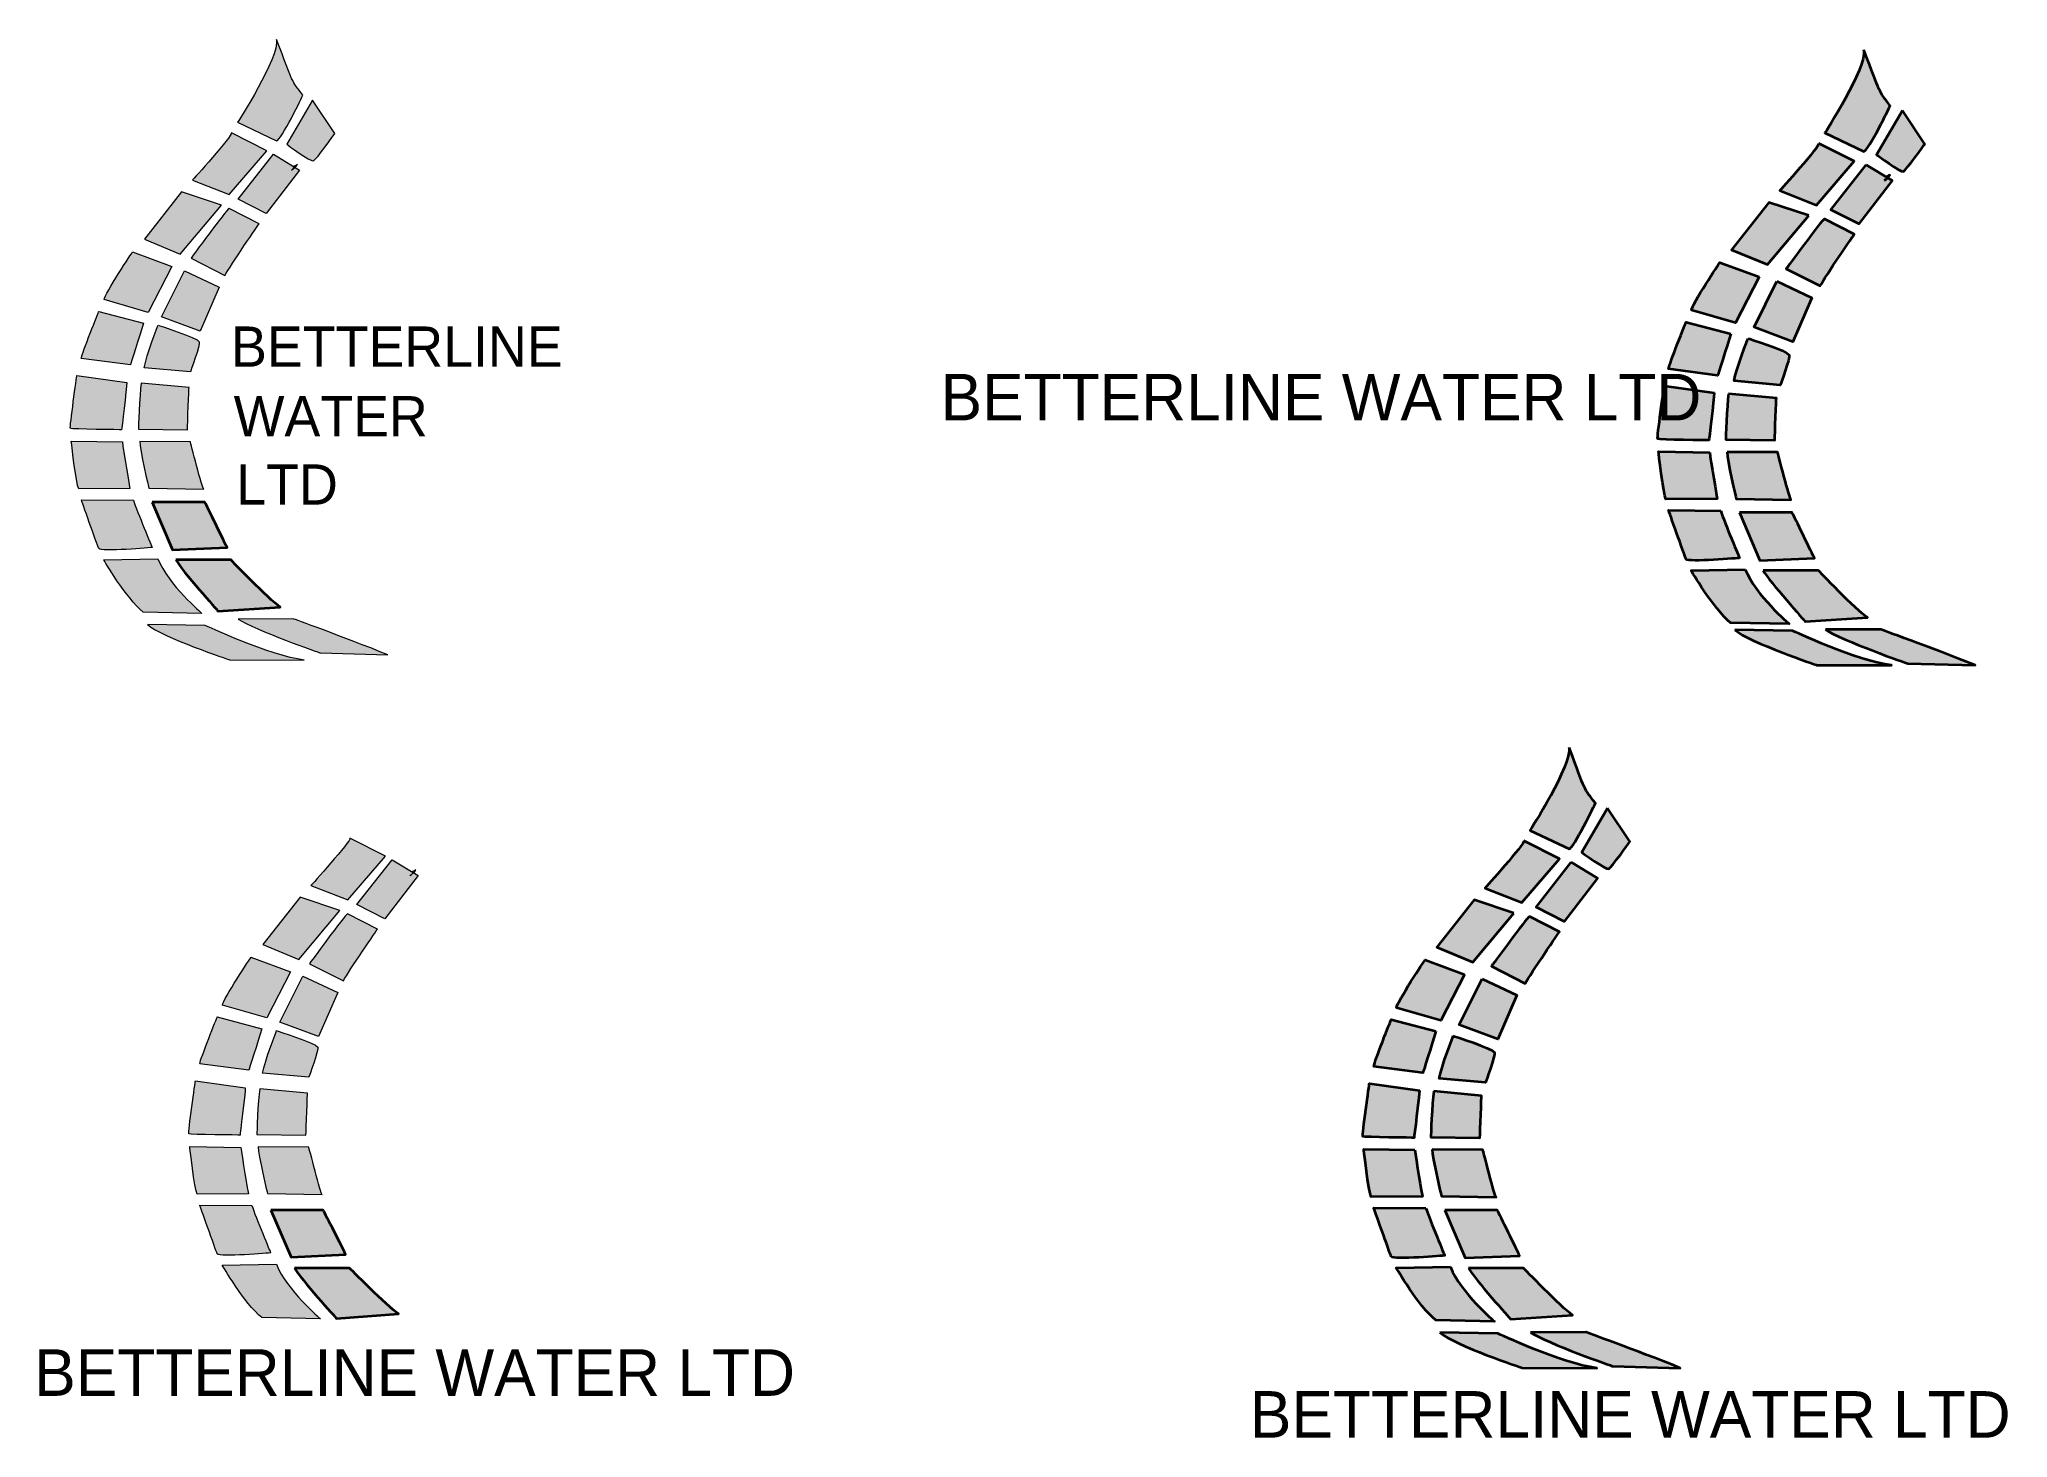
# Model space of a CAD drawing. Header units: inches. Extents: x 13 to 760, y -546 to -15.
import ezdxf

# ---------------------------------------------------------------- set-up
doc = ezdxf.new("R2010")
doc.units = ezdxf.units.IN
doc.header["$MEASUREMENT"] = 0
doc.layers.add('Layer 1', color=7, linetype='Continuous')
doc.layers.add('Layer 2', color=7, linetype='Continuous')

msp = doc.modelspace()

# ---------------------------------------------------------------- texts
at = {"layer": 'Layer 1', "color": 142, "true_color": 0x29abe2, "char_height": 15.2711, "attachment_point": 7}
for s, insert in [('\\fFranklin Gothic Book|b0|i0|c0|p34;\\W1;BETTERLINE', (85.46, -139.05)), ('\\fFranklin Gothic Book|b0|i0|c0|p34;\\W1;WATER', (86.46, -165.5)), ('\\fFranklin Gothic Book|b0|i0|c0|p34;\\W1;LTD', (87.46, -191.45))]:
    msp.add_mtext(s, dxfattribs=dict(at, insert=insert))
at = {"layer": 'Layer 1', "color": 5, "true_color": 0x0000ff, "char_height": 17.68, "attachment_point": 7}
for insert in [(355, -159.46), (472.5, -545.95)]:
    msp.add_mtext('\\fMyriad Pro|b0|i0|c0|p34;\\W1;BETTERLINE WATER LTD', dxfattribs=dict(at, insert=insert))
at = {"layer": 'Layer 2', "color": 5, "true_color": 0x0000ff, "insert": (10.69, -530.07), "char_height": 17.68, "attachment_point": 7}
msp.add_mtext('\\fMyriad Pro|b0|i0|c0|p34;\\W1;BETTERLINE WATER LTD', dxfattribs=at)

# ---------------------------------------------------------------- hatches: boundary and pattern name
at = {"layer": 'Layer 1', "true_color": 0x29abe2}
h = msp.add_hatch(color=142, dxfattribs=at)
h.dxf.hatch_style = 2
edge = h.paths.add_edge_path()
edge.add_spline(control_points=[(102.76, -14.69), (109.12, -31.64), (108.27, -30.18), (112.74, -35.9), (112.74, -35.9), (104.42, -53.28), (102.76, -53.28), (102.76, -53.28), (87.96, -46.21), (87.96, -46.21), (87.96, -46.21), (103.83, -21.51), (102.76, -14.69)], knot_values=[0, 0, 0, 0, 1, 1, 1, 2, 2, 2, 3, 3, 3, 4, 4, 4, 4], degree=3, periodic=1)
h = msp.add_hatch(color=142, dxfattribs=at)
h.dxf.hatch_style = 2
edge = h.paths.add_edge_path()
edge.add_spline(control_points=[(705.76, -18.69), (712.12, -35.64), (711.27, -34.18), (715.74, -39.9), (715.74, -39.9), (707.42, -57.28), (705.76, -57.28), (705.76, -57.28), (690.96, -50.21), (690.96, -50.21), (690.96, -50.21), (706.83, -25.51), (705.76, -18.69)], knot_values=[0, 0, 0, 0, 1, 1, 1, 2, 2, 2, 3, 3, 3, 4, 4, 4, 4], degree=3, periodic=1)
h = msp.add_hatch(color=142, dxfattribs=at)
h.dxf.hatch_style = 2
edge = h.paths.add_edge_path()
edge.add_spline(control_points=[(116.4, -37.73), (116.4, -37.73), (124.89, -50.46), (124.89, -50.46), (124.89, -50.46), (117.82, -60.35), (116.82, -60.85), (115.82, -61.35), (106.59, -54.53), (106.59, -54.53), (106.59, -54.53), (116.4, -37.73), (116.4, -37.73)], knot_values=[0, 0, 0, 0, 1, 1, 1, 2, 2, 2, 3, 3, 3, 4, 4, 4, 4], degree=3, periodic=1)
at = {"layer": 'Layer 1', "true_color": 0x0071bc}
h = msp.add_hatch(color=152, dxfattribs=at)
h.dxf.hatch_style = 2
edge = h.paths.add_edge_path()
edge.add_spline(control_points=[(720.4, -41.73), (720.4, -41.73), (728.89, -54.46), (728.89, -54.46), (728.89, -54.46), (721.82, -64.35), (720.82, -64.85), (719.82, -65.35), (710.59, -58.53), (710.59, -58.53), (710.59, -58.53), (720.4, -41.73), (720.4, -41.73)], knot_values=[0, 0, 0, 0, 1, 1, 1, 2, 2, 2, 3, 3, 3, 4, 4, 4, 4], degree=3, periodic=1)
at = {"layer": 'Layer 1', "true_color": 0x29abe2}
h = msp.add_hatch(color=142, dxfattribs=at)
h.dxf.hatch_style = 2
edge = h.paths.add_edge_path()
edge.add_spline(control_points=[(85.63, -50.21), (85.63, -50.21), (99.1, -57.03), (99.1, -57.03), (99.1, -57.03), (84.79, -73.66), (84.79, -73.66), (84.79, -73.66), (70.82, -68.17), (70.82, -68.17), (70.82, -68.17), (86.13, -51.2), (85.63, -50.21)], knot_values=[0, 0, 0, 0, 1, 1, 1, 2, 2, 2, 3, 3, 3, 4, 4, 4, 4], degree=3, periodic=1)
h = msp.add_hatch(color=142, dxfattribs=at)
h.dxf.hatch_style = 2
h.paths.add_polyline_path([(101.6, -58.36), (111.49, -64.35), (98.85, -80.82), (88.2, -75.41)])
at = {"layer": 'Layer 1', "true_color": 0x0071bc}
h = msp.add_hatch(color=152, dxfattribs=at)
h.dxf.hatch_style = 2
edge = h.paths.add_edge_path()
edge.add_spline(control_points=[(688.63, -54.21), (688.63, -54.21), (702.1, -61.03), (702.1, -61.03), (702.1, -61.03), (687.79, -77.66), (687.79, -77.66), (687.79, -77.66), (673.82, -72.17), (673.82, -72.17), (673.82, -72.17), (689.13, -55.2), (688.63, -54.21)], knot_values=[0, 0, 0, 0, 1, 1, 1, 2, 2, 2, 3, 3, 3, 4, 4, 4, 4], degree=3, periodic=1)
at = {"layer": 'Layer 1', "true_color": 0x29abe2}
h = msp.add_hatch(color=142, dxfattribs=at)
h.dxf.hatch_style = 2
edge = h.paths.add_edge_path()
edge.add_spline(control_points=[(108.41, -64.33), (109.23, -63.92), (110.17, -62.93), (110.65, -62.27), (110.17, -62.53), (109.6, -62.84), (109.1, -63.11)], knot_values=[0, 0, 0, 0, 1, 1, 1, 2, 2, 2, 2], degree=3, periodic=0)
edge.add_line((109.1, -63.11), (108.41, -64.33))
h = msp.add_hatch(color=142, dxfattribs=at)
h.dxf.hatch_style = 2
h.paths.add_polyline_path([(706.6, -62.36), (716.49, -68.35), (703.85, -84.82), (693.21, -79.41)])
at = {"layer": 'Layer 1', "true_color": 0x0071bc}
h = msp.add_hatch(color=152, dxfattribs=at)
h.dxf.hatch_style = 2
edge = h.paths.add_edge_path()
edge.add_spline(control_points=[(713.41, -68.33), (714.23, -67.92), (715.17, -66.93), (715.65, -66.27), (715.17, -66.53), (714.6, -66.84), (714.1, -67.11)], knot_values=[0, 0, 0, 0, 1, 1, 1, 2, 2, 2, 2], degree=3, periodic=0)
edge.add_line((714.1, -67.11), (713.41, -68.33))
at = {"layer": 'Layer 1', "true_color": 0x29abe2}
h = msp.add_hatch(color=142, dxfattribs=at)
h.dxf.hatch_style = 2
h.paths.add_polyline_path([(81.8, -77.65), (66.66, -72.66), (52.52, -90.63), (66.16, -96.29)])
h = msp.add_hatch(color=142, dxfattribs=at)
h.dxf.hatch_style = 2
edge = h.paths.add_edge_path()
edge.add_spline(control_points=[(84.71, -78.9), (84.71, -78.9), (96.11, -84.72), (96.11, -84.72), (96.11, -84.72), (85.13, -100.69), (83.13, -104.35), (83.13, -104.35), (70.24, -97.87), (70.24, -97.87), (70.24, -97.87), (83.71, -79.4), (84.71, -78.9)], knot_values=[0, 0, 0, 0, 1, 1, 1, 2, 2, 2, 3, 3, 3, 4, 4, 4, 4], degree=3, periodic=1)
h = msp.add_hatch(color=142, dxfattribs=at)
h.dxf.hatch_style = 2
h.paths.add_polyline_path([(684.8, -81.65), (669.66, -76.66), (655.52, -94.63), (669.16, -100.29)])
at = {"layer": 'Layer 1', "true_color": 0x0071bc}
h = msp.add_hatch(color=152, dxfattribs=at)
h.dxf.hatch_style = 2
edge = h.paths.add_edge_path()
edge.add_spline(control_points=[(690.71, -82.9), (690.71, -82.9), (702.11, -88.72), (702.11, -88.72), (702.11, -88.72), (691.13, -104.69), (689.13, -108.35), (689.13, -108.35), (676.24, -101.87), (676.24, -101.87), (676.24, -101.87), (689.71, -83.4), (690.71, -82.9)], knot_values=[0, 0, 0, 0, 1, 1, 1, 2, 2, 2, 3, 3, 3, 4, 4, 4, 4], degree=3, periodic=1)
at = {"layer": 'Layer 1', "true_color": 0x29abe2}
h = msp.add_hatch(color=142, dxfattribs=at)
h.dxf.hatch_style = 2
edge = h.paths.add_edge_path()
edge.add_spline(control_points=[(63, -100.94), (63, -100.94), (48.03, -95.45), (48.03, -95.45), (48.03, -95.45), (37.38, -111.42), (37.22, -113.59), (37.22, -113.59), (54.02, -118.41), (54.02, -118.41), (54.02, -118.41), (63, -100.94), (63, -100.94)], knot_values=[0, 0, 0, 0, 1, 1, 1, 2, 2, 2, 3, 3, 3, 4, 4, 4, 4], degree=3, periodic=1)
h = msp.add_hatch(color=142, dxfattribs=at)
h.dxf.hatch_style = 2
h.paths.add_polyline_path([(67.74, -102.61), (80.97, -108.85), (73.73, -125.56), (59.01, -120.07)])
at = {"layer": 'Layer 1', "true_color": 0x0071bc}
h = msp.add_hatch(color=152, dxfattribs=at)
h.dxf.hatch_style = 2
edge = h.paths.add_edge_path()
edge.add_spline(control_points=[(666, -104.94), (666, -104.94), (651.03, -99.45), (651.03, -99.45), (651.03, -99.45), (640.38, -115.42), (640.22, -117.59), (640.22, -117.59), (657.02, -122.41), (657.02, -122.41), (657.02, -122.41), (666, -104.94), (666, -104.94)], knot_values=[0, 0, 0, 0, 1, 1, 1, 2, 2, 2, 3, 3, 3, 4, 4, 4, 4], degree=3, periodic=1)
at = {"layer": 'Layer 1', "true_color": 0x29abe2}
h = msp.add_hatch(color=142, dxfattribs=at)
h.dxf.hatch_style = 2
h.paths.add_polyline_path([(672.74, -106.61), (685.97, -112.85), (678.73, -129.56), (664.01, -124.07)])
h = msp.add_hatch(color=142, dxfattribs=at)
h.dxf.hatch_style = 2
edge = h.paths.add_edge_path()
edge.add_spline(control_points=[(52.19, -122.57), (52.19, -122.57), (35.22, -118.08), (35.22, -118.08), (35.22, -118.08), (28.73, -134.05), (28.57, -135.88), (28.57, -135.88), (47.2, -138.37), (47.2, -138.37), (47.2, -138.37), (50.69, -127.39), (52.19, -122.57)], knot_values=[0, 0, 0, 0, 1, 1, 1, 2, 2, 2, 3, 3, 3, 4, 4, 4, 4], degree=3, periodic=1)
h = msp.add_hatch(color=142, dxfattribs=at)
h.dxf.hatch_style = 2
edge = h.paths.add_edge_path()
edge.add_spline(control_points=[(57.76, -123.32), (57.76, -123.32), (53.27, -134.8), (52.44, -139.45), (52.44, -139.45), (69.99, -141.03), (69.99, -141.03), (69.99, -141.03), (73.85, -130.58), (73.4, -129.56), (72.73, -128.06), (57.76, -123.32), (57.76, -123.32)], knot_values=[0, 0, 0, 0, 1, 1, 1, 2, 2, 2, 3, 3, 3, 4, 4, 4, 4], degree=3, periodic=1)
h = msp.add_hatch(color=142, dxfattribs=at)
h.dxf.hatch_style = 2
edge = h.paths.add_edge_path()
edge.add_spline(control_points=[(655.19, -126.57), (655.19, -126.57), (638.22, -122.08), (638.22, -122.08), (638.22, -122.08), (631.73, -138.05), (631.57, -139.88), (631.57, -139.88), (650.2, -142.37), (650.2, -142.37), (650.2, -142.37), (653.69, -131.39), (655.19, -126.57)], knot_values=[0, 0, 0, 0, 1, 1, 1, 2, 2, 2, 3, 3, 3, 4, 4, 4, 4], degree=3, periodic=1)
at = {"layer": 'Layer 1', "true_color": 0x0071bc}
h = msp.add_hatch(color=152, dxfattribs=at)
h.dxf.hatch_style = 2
edge = h.paths.add_edge_path()
edge.add_spline(control_points=[(661.76, -128.32), (661.76, -128.32), (657.27, -139.8), (656.44, -144.46), (656.44, -144.46), (673.99, -146.03), (673.99, -146.03), (673.99, -146.03), (677.85, -135.58), (677.4, -134.56), (676.73, -133.06), (661.76, -128.32), (661.76, -128.32)], knot_values=[0, 0, 0, 0, 1, 1, 1, 2, 2, 2, 3, 3, 3, 4, 4, 4, 4], degree=3, periodic=1)
at = {"layer": 'Layer 1', "true_color": 0x29abe2}
h = msp.add_hatch(color=142, dxfattribs=at)
h.dxf.hatch_style = 2
edge = h.paths.add_edge_path()
edge.add_spline(control_points=[(45.87, -145.03), (45.87, -145.03), (26.9, -142.37), (26.9, -142.37), (26.9, -142.37), (24.08, -162.16), (24.41, -162.49), (24.74, -162.83), (43.87, -162.99), (43.87, -162.99), (43.87, -162.99), (45.79, -147.44), (45.87, -145.03)], knot_values=[0, 0, 0, 0, 1, 1, 1, 2, 2, 2, 3, 3, 3, 4, 4, 4, 4], degree=3, periodic=1)
h = msp.add_hatch(color=142, dxfattribs=at)
h.dxf.hatch_style = 2
edge = h.paths.add_edge_path()
edge.add_spline(control_points=[(51.36, -145.36), (51.36, -145.36), (69.49, -147.02), (69.49, -147.02), (69.49, -147.02), (68.91, -160.83), (68.91, -162.99), (68.91, -162.99), (50.28, -162.74), (50.28, -162.74), (50.28, -162.74), (50.61, -149.93), (51.36, -145.36)], knot_values=[0, 0, 0, 0, 1, 1, 1, 2, 2, 2, 3, 3, 3, 4, 4, 4, 4], degree=3, periodic=1)
at = {"layer": 'Layer 1', "true_color": 0x0071bc}
h = msp.add_hatch(color=152, dxfattribs=at)
h.dxf.hatch_style = 2
edge = h.paths.add_edge_path()
edge.add_spline(control_points=[(648.87, -149.03), (648.87, -149.03), (629.9, -146.37), (629.9, -146.37), (629.9, -146.37), (627.08, -166.16), (627.41, -166.49), (627.74, -166.83), (646.87, -166.99), (646.87, -166.99), (646.87, -166.99), (648.79, -151.44), (648.87, -149.03)], knot_values=[0, 0, 0, 0, 1, 1, 1, 2, 2, 2, 3, 3, 3, 4, 4, 4, 4], degree=3, periodic=1)
at = {"layer": 'Layer 1', "true_color": 0x29abe2}
h = msp.add_hatch(color=142, dxfattribs=at)
h.dxf.hatch_style = 2
edge = h.paths.add_edge_path()
edge.add_spline(control_points=[(654.36, -149.36), (654.36, -149.36), (672.49, -151.02), (672.49, -151.02), (672.49, -151.02), (671.91, -164.83), (671.91, -166.99), (671.91, -166.99), (653.28, -166.74), (653.28, -166.74), (653.28, -166.74), (653.61, -153.93), (654.36, -149.36)], knot_values=[0, 0, 0, 0, 1, 1, 1, 2, 2, 2, 3, 3, 3, 4, 4, 4, 4], degree=3, periodic=1)
h = msp.add_hatch(color=142, dxfattribs=at)
h.dxf.hatch_style = 2
edge = h.paths.add_edge_path()
edge.add_spline(control_points=[(44.2, -167.65), (44.2, -167.65), (24.74, -167.32), (24.74, -167.32), (24.74, -167.32), (26.57, -183.62), (27.57, -185.45), (27.57, -185.45), (47.03, -185.28), (47.03, -185.28), (47.03, -185.28), (44.45, -170.56), (44.2, -167.65)], knot_values=[0, 0, 0, 0, 1, 1, 1, 2, 2, 2, 3, 3, 3, 4, 4, 4, 4], degree=3, periodic=1)
h = msp.add_hatch(color=142, dxfattribs=at)
h.dxf.hatch_style = 2
edge = h.paths.add_edge_path()
edge.add_spline(control_points=[(50.78, -167.48), (50.78, -167.48), (69.99, -167.57), (69.99, -167.57), (69.99, -167.57), (74.65, -185.78), (75.06, -185.62), (75.06, -185.62), (54.27, -185.2), (54.27, -185.2), (54.27, -185.2), (50.69, -170.31), (50.78, -167.48)], knot_values=[0, 0, 0, 0, 1, 1, 1, 2, 2, 2, 3, 3, 3, 4, 4, 4, 4], degree=3, periodic=1)
h = msp.add_hatch(color=142, dxfattribs=at)
h.dxf.hatch_style = 2
edge = h.paths.add_edge_path()
edge.add_spline(control_points=[(647.21, -171.65), (647.21, -171.65), (627.74, -171.32), (627.74, -171.32), (627.74, -171.32), (629.57, -187.62), (630.57, -189.45), (630.57, -189.45), (650.03, -189.28), (650.03, -189.28), (650.03, -189.28), (647.45, -174.56), (647.21, -171.65)], knot_values=[0, 0, 0, 0, 1, 1, 1, 2, 2, 2, 3, 3, 3, 4, 4, 4, 4], degree=3, periodic=1)
at = {"layer": 'Layer 1', "true_color": 0x0071bc}
h = msp.add_hatch(color=152, dxfattribs=at)
h.dxf.hatch_style = 2
edge = h.paths.add_edge_path()
edge.add_spline(control_points=[(653.78, -171.48), (653.78, -171.48), (672.99, -171.57), (672.99, -171.57), (672.99, -171.57), (677.65, -189.78), (678.06, -189.62), (678.06, -189.62), (657.27, -189.2), (657.27, -189.2), (657.27, -189.2), (653.69, -174.31), (653.78, -171.48)], knot_values=[0, 0, 0, 0, 1, 1, 1, 2, 2, 2, 3, 3, 3, 4, 4, 4, 4], degree=3, periodic=1)
at = {"layer": 'Layer 1', "true_color": 0x29abe2}
h = msp.add_hatch(color=142, dxfattribs=at)
h.dxf.hatch_style = 2
edge = h.paths.add_edge_path()
edge.add_spline(control_points=[(48.36, -189.78), (48.36, -189.78), (28.57, -189.61), (28.57, -189.61), (28.57, -189.61), (34.47, -206.43), (35.22, -208.16), (35.8, -209.49), (55.52, -207.74), (55.52, -207.74), (55.52, -207.74), (49.78, -194.1), (48.36, -189.78)], knot_values=[0, 0, 0, 0, 1, 1, 1, 2, 2, 2, 3, 3, 3, 4, 4, 4, 4], degree=3, periodic=1)
h = msp.add_hatch(color=142, dxfattribs=at)
h.dxf.hatch_style = 2
edge = h.paths.add_edge_path()
edge.add_spline(control_points=[(55.52, -190.5), (55.52, -190.5), (75.48, -190.5), (75.48, -190.5), (75.48, -190.5), (81.88, -203.4), (83.96, -207.81), (83.96, -207.81), (63.25, -208.64), (63.25, -208.64), (63.25, -208.64), (55.52, -190.5), (55.52, -190.5)], knot_values=[0, 0, 0, 0, 1, 1, 1, 2, 2, 2, 3, 3, 3, 4, 4, 4, 4], degree=3, periodic=1)
at = {"layer": 'Layer 1', "true_color": 0x0071bc}
h = msp.add_hatch(color=152, dxfattribs=at)
h.dxf.hatch_style = 2
edge = h.paths.add_edge_path()
edge.add_spline(control_points=[(651.36, -193.78), (651.36, -193.78), (631.57, -193.61), (631.57, -193.61), (631.57, -193.61), (637.47, -210.43), (638.22, -212.16), (638.8, -213.49), (658.52, -211.74), (658.52, -211.74), (658.52, -211.74), (652.78, -198.1), (651.36, -193.78)], knot_values=[0, 0, 0, 0, 1, 1, 1, 2, 2, 2, 3, 3, 3, 4, 4, 4, 4], degree=3, periodic=1)
at = {"layer": 'Layer 1', "true_color": 0x29abe2}
h = msp.add_hatch(color=142, dxfattribs=at)
h.dxf.hatch_style = 2
edge = h.paths.add_edge_path()
edge.add_spline(control_points=[(658.52, -194.5), (658.52, -194.5), (678.48, -194.5), (678.48, -194.5), (678.48, -194.5), (684.88, -207.4), (686.96, -211.81), (686.96, -211.81), (666.25, -212.64), (666.25, -212.64), (666.25, -212.64), (658.52, -194.5), (658.52, -194.5)], knot_values=[0, 0, 0, 0, 1, 1, 1, 2, 2, 2, 3, 3, 3, 4, 4, 4, 4], degree=3, periodic=1)
h = msp.add_hatch(color=142, dxfattribs=at)
h.dxf.hatch_style = 2
edge = h.paths.add_edge_path()
edge.add_spline(control_points=[(57.68, -212.07), (57.68, -212.07), (37.13, -212.48), (37.13, -212.48), (37.13, -212.48), (45.45, -226.87), (52.11, -232.36), (52.11, -232.36), (74.4, -232.78), (74.4, -232.78), (74.4, -232.78), (61.51, -221.88), (57.68, -212.07)], knot_values=[0, 0, 0, 0, 1, 1, 1, 2, 2, 2, 3, 3, 3, 4, 4, 4, 4], degree=3, periodic=1)
h = msp.add_hatch(color=142, dxfattribs=at)
h.dxf.hatch_style = 2
edge = h.paths.add_edge_path()
edge.add_spline(control_points=[(64.5, -212.5), (64.5, -212.5), (85.46, -212.5), (85.46, -212.5), (85.46, -212.5), (99.85, -227.63), (104.09, -230.37), (104.09, -230.37), (80.47, -231.88), (80.47, -231.88), (80.47, -231.88), (66.75, -216.5), (64.5, -212.5)], knot_values=[0, 0, 0, 0, 1, 1, 1, 2, 2, 2, 3, 3, 3, 4, 4, 4, 4], degree=3, periodic=1)
h = msp.add_hatch(color=142, dxfattribs=at)
h.dxf.hatch_style = 2
edge = h.paths.add_edge_path()
edge.add_spline(control_points=[(660.68, -216.07), (660.68, -216.07), (640.13, -216.48), (640.13, -216.48), (640.13, -216.48), (648.45, -230.87), (655.11, -236.36), (655.11, -236.36), (677.4, -236.78), (677.4, -236.78), (677.4, -236.78), (664.51, -225.88), (660.68, -216.07)], knot_values=[0, 0, 0, 0, 1, 1, 1, 2, 2, 2, 3, 3, 3, 4, 4, 4, 4], degree=3, periodic=1)
at = {"layer": 'Layer 1', "true_color": 0x0071bc}
h = msp.add_hatch(color=152, dxfattribs=at)
h.dxf.hatch_style = 2
edge = h.paths.add_edge_path()
edge.add_spline(control_points=[(667.5, -216.5), (667.5, -216.5), (688.46, -216.5), (688.46, -216.5), (688.46, -216.5), (702.85, -231.63), (707.09, -234.37), (707.09, -234.37), (683.47, -235.88), (683.47, -235.88), (683.47, -235.88), (669.75, -220.5), (667.5, -216.5)], knot_values=[0, 0, 0, 0, 1, 1, 1, 2, 2, 2, 3, 3, 3, 4, 4, 4, 4], degree=3, periodic=1)
at = {"layer": 'Layer 1', "true_color": 0x29abe2}
h = msp.add_hatch(color=142, dxfattribs=at)
h.dxf.hatch_style = 2
edge = h.paths.add_edge_path()
edge.add_spline(control_points=[(53.69, -237.02), (53.69, -237.02), (75.65, -237.36), (75.65, -237.36), (75.65, -237.36), (100.1, -248.92), (113.24, -250.5), (113.24, -250.5), (84.88, -250.41), (84.88, -250.41), (84.88, -250.41), (59.43, -241.93), (53.69, -237.02)], knot_values=[0, 0, 0, 0, 1, 1, 1, 2, 2, 2, 3, 3, 3, 4, 4, 4, 4], degree=3, periodic=1)
h = msp.add_hatch(color=142, dxfattribs=at)
h.dxf.hatch_style = 2
edge = h.paths.add_edge_path()
edge.add_spline(control_points=[(88.12, -234.94), (88.12, -234.94), (109.08, -234.86), (109.08, -234.86), (109.08, -234.86), (127.71, -241.59), (145.01, -248.5), (145.01, -248.5), (119.4, -247.83), (119.4, -247.83), (119.4, -247.83), (94.36, -239.1), (88.12, -234.94)], knot_values=[0, 0, 0, 0, 1, 1, 1, 2, 2, 2, 3, 3, 3, 4, 4, 4, 4], degree=3, periodic=1)
at = {"layer": 'Layer 1', "true_color": 0x0071bc}
h = msp.add_hatch(color=152, dxfattribs=at)
h.dxf.hatch_style = 2
edge = h.paths.add_edge_path()
edge.add_spline(control_points=[(656.69, -239.02), (656.69, -239.02), (678.65, -239.36), (678.65, -239.36), (678.65, -239.36), (703.1, -250.92), (716.24, -252.5), (716.24, -252.5), (687.88, -252.41), (687.88, -252.41), (687.88, -252.41), (662.43, -243.93), (656.69, -239.02)], knot_values=[0, 0, 0, 0, 1, 1, 1, 2, 2, 2, 3, 3, 3, 4, 4, 4, 4], degree=3, periodic=1)
at = {"layer": 'Layer 1', "true_color": 0x29abe2}
h = msp.add_hatch(color=142, dxfattribs=at)
h.dxf.hatch_style = 2
edge = h.paths.add_edge_path()
edge.add_spline(control_points=[(691.12, -238.94), (691.12, -238.94), (712.08, -238.86), (712.08, -238.86), (712.08, -238.86), (730.71, -245.59), (748.01, -252.5), (748.01, -252.5), (722.4, -251.83), (722.4, -251.83), (722.4, -251.83), (697.36, -243.1), (691.12, -238.94)], knot_values=[0, 0, 0, 0, 1, 1, 1, 2, 2, 2, 3, 3, 3, 4, 4, 4, 4], degree=3, periodic=1)
h = msp.add_hatch(color=142, dxfattribs=at)
h.dxf.hatch_style = 2
edge = h.paths.add_edge_path()
edge.add_spline(control_points=[(593.76, -283.69), (600.12, -300.64), (599.27, -299.18), (603.74, -304.9), (603.74, -304.9), (595.42, -322.28), (593.76, -322.28), (593.76, -322.28), (578.96, -315.21), (578.96, -315.21), (578.96, -315.21), (594.83, -290.51), (593.76, -283.69)], knot_values=[0, 0, 0, 0, 1, 1, 1, 2, 2, 2, 3, 3, 3, 4, 4, 4, 4], degree=3, periodic=1)
at = {"layer": 'Layer 1', "true_color": 0x0071bc}
h = msp.add_hatch(color=152, dxfattribs=at)
h.dxf.hatch_style = 2
edge = h.paths.add_edge_path()
edge.add_spline(control_points=[(608.4, -306.73), (608.4, -306.73), (616.89, -319.46), (616.89, -319.46), (616.89, -319.46), (609.82, -329.35), (608.82, -329.85), (607.82, -330.35), (598.59, -323.53), (598.59, -323.53), (598.59, -323.53), (608.4, -306.73), (608.4, -306.73)], knot_values=[0, 0, 0, 0, 1, 1, 1, 2, 2, 2, 3, 3, 3, 4, 4, 4, 4], degree=3, periodic=1)
h = msp.add_hatch(color=152, dxfattribs=at)
h.dxf.hatch_style = 2
edge = h.paths.add_edge_path()
edge.add_spline(control_points=[(576.63, -319.21), (576.63, -319.21), (590.1, -326.03), (590.1, -326.03), (590.1, -326.03), (575.79, -342.66), (575.79, -342.66), (575.79, -342.66), (561.82, -337.17), (561.82, -337.17), (561.82, -337.17), (577.13, -320.21), (576.63, -319.21)], knot_values=[0, 0, 0, 0, 1, 1, 1, 2, 2, 2, 3, 3, 3, 4, 4, 4, 4], degree=3, periodic=1)
at = {"layer": 'Layer 1', "true_color": 0x29abe2}
h = msp.add_hatch(color=142, dxfattribs=at)
h.dxf.hatch_style = 2
h.paths.add_polyline_path([(594.6, -327.36), (604.49, -333.35), (591.85, -349.82), (581.21, -344.41)])
h = msp.add_hatch(color=142, dxfattribs=at)
h.dxf.hatch_style = 2
h.paths.add_polyline_path([(572.8, -346.65), (557.66, -341.66), (543.52, -359.63), (557.16, -365.29)])
at = {"layer": 'Layer 1', "true_color": 0x0071bc}
h = msp.add_hatch(color=152, dxfattribs=at)
h.dxf.hatch_style = 2
edge = h.paths.add_edge_path()
edge.add_spline(control_points=[(578.71, -347.9), (578.71, -347.9), (590.11, -353.72), (590.11, -353.72), (590.11, -353.72), (579.13, -369.69), (577.13, -373.35), (577.13, -373.35), (564.24, -366.87), (564.24, -366.87), (564.24, -366.87), (577.71, -348.4), (578.71, -347.9)], knot_values=[0, 0, 0, 0, 1, 1, 1, 2, 2, 2, 3, 3, 3, 4, 4, 4, 4], degree=3, periodic=1)
h = msp.add_hatch(color=152, dxfattribs=at)
h.dxf.hatch_style = 2
edge = h.paths.add_edge_path()
edge.add_spline(control_points=[(554, -369.94), (554, -369.94), (539.03, -364.45), (539.03, -364.45), (539.03, -364.45), (528.38, -380.42), (528.22, -382.59), (528.22, -382.59), (545.02, -387.41), (545.02, -387.41), (545.02, -387.41), (554, -369.94), (554, -369.94)], knot_values=[0, 0, 0, 0, 1, 1, 1, 2, 2, 2, 3, 3, 3, 4, 4, 4, 4], degree=3, periodic=1)
at = {"layer": 'Layer 1', "true_color": 0x29abe2}
h = msp.add_hatch(color=142, dxfattribs=at)
h.dxf.hatch_style = 2
h.paths.add_polyline_path([(560.74, -371.61), (573.97, -377.85), (566.73, -394.56), (552.01, -389.07)])
h = msp.add_hatch(color=142, dxfattribs=at)
h.dxf.hatch_style = 2
edge = h.paths.add_edge_path()
edge.add_spline(control_points=[(543.19, -391.57), (543.19, -391.57), (526.22, -387.08), (526.22, -387.08), (526.22, -387.08), (519.73, -403.05), (519.57, -404.88), (519.57, -404.88), (538.2, -407.37), (538.2, -407.37), (538.2, -407.37), (541.69, -396.39), (543.19, -391.57)], knot_values=[0, 0, 0, 0, 1, 1, 1, 2, 2, 2, 3, 3, 3, 4, 4, 4, 4], degree=3, periodic=1)
at = {"layer": 'Layer 1', "true_color": 0x0071bc}
h = msp.add_hatch(color=152, dxfattribs=at)
h.dxf.hatch_style = 2
edge = h.paths.add_edge_path()
edge.add_spline(control_points=[(549.76, -393.32), (549.76, -393.32), (545.27, -404.8), (544.44, -409.46), (544.44, -409.46), (561.99, -411.03), (561.99, -411.03), (561.99, -411.03), (565.85, -400.58), (565.4, -399.56), (564.73, -398.06), (549.76, -393.32), (549.76, -393.32)], knot_values=[0, 0, 0, 0, 1, 1, 1, 2, 2, 2, 3, 3, 3, 4, 4, 4, 4], degree=3, periodic=1)
h = msp.add_hatch(color=152, dxfattribs=at)
h.dxf.hatch_style = 2
edge = h.paths.add_edge_path()
edge.add_spline(control_points=[(536.87, -414.03), (536.87, -414.03), (517.9, -411.37), (517.9, -411.37), (517.9, -411.37), (515.08, -431.16), (515.41, -431.49), (515.74, -431.83), (534.87, -431.99), (534.87, -431.99), (534.87, -431.99), (536.79, -416.44), (536.87, -414.03)], knot_values=[0, 0, 0, 0, 1, 1, 1, 2, 2, 2, 3, 3, 3, 4, 4, 4, 4], degree=3, periodic=1)
at = {"layer": 'Layer 1', "true_color": 0x29abe2}
h = msp.add_hatch(color=142, dxfattribs=at)
h.dxf.hatch_style = 2
edge = h.paths.add_edge_path()
edge.add_spline(control_points=[(542.36, -414.36), (542.36, -414.36), (560.49, -416.02), (560.49, -416.02), (560.49, -416.02), (559.91, -429.83), (559.91, -431.99), (559.91, -431.99), (541.28, -431.74), (541.28, -431.74), (541.28, -431.74), (541.61, -418.93), (542.36, -414.36)], knot_values=[0, 0, 0, 0, 1, 1, 1, 2, 2, 2, 3, 3, 3, 4, 4, 4, 4], degree=3, periodic=1)
h = msp.add_hatch(color=142, dxfattribs=at)
h.dxf.hatch_style = 2
edge = h.paths.add_edge_path()
edge.add_spline(control_points=[(535.21, -436.65), (535.21, -436.65), (515.74, -436.32), (515.74, -436.32), (515.74, -436.32), (517.57, -452.62), (518.57, -454.45), (518.57, -454.45), (538.03, -454.28), (538.03, -454.28), (538.03, -454.28), (535.45, -439.56), (535.21, -436.65)], knot_values=[0, 0, 0, 0, 1, 1, 1, 2, 2, 2, 3, 3, 3, 4, 4, 4, 4], degree=3, periodic=1)
at = {"layer": 'Layer 1', "true_color": 0x0071bc}
h = msp.add_hatch(color=152, dxfattribs=at)
h.dxf.hatch_style = 2
edge = h.paths.add_edge_path()
edge.add_spline(control_points=[(541.78, -436.48), (541.78, -436.48), (560.99, -436.57), (560.99, -436.57), (560.99, -436.57), (565.65, -454.78), (566.06, -454.62), (566.06, -454.62), (545.27, -454.2), (545.27, -454.2), (545.27, -454.2), (541.69, -439.31), (541.78, -436.48)], knot_values=[0, 0, 0, 0, 1, 1, 1, 2, 2, 2, 3, 3, 3, 4, 4, 4, 4], degree=3, periodic=1)
h = msp.add_hatch(color=152, dxfattribs=at)
h.dxf.hatch_style = 2
edge = h.paths.add_edge_path()
edge.add_spline(control_points=[(539.36, -458.78), (539.36, -458.78), (519.57, -458.61), (519.57, -458.61), (519.57, -458.61), (525.47, -475.43), (526.22, -477.16), (526.8, -478.49), (546.52, -476.74), (546.52, -476.74), (546.52, -476.74), (540.78, -463.1), (539.36, -458.78)], knot_values=[0, 0, 0, 0, 1, 1, 1, 2, 2, 2, 3, 3, 3, 4, 4, 4, 4], degree=3, periodic=1)
at = {"layer": 'Layer 1', "true_color": 0x29abe2}
h = msp.add_hatch(color=142, dxfattribs=at)
h.dxf.hatch_style = 2
edge = h.paths.add_edge_path()
edge.add_spline(control_points=[(546.52, -459.5), (546.52, -459.5), (566.48, -459.5), (566.48, -459.5), (566.48, -459.5), (572.88, -472.4), (574.96, -476.81), (574.96, -476.81), (554.25, -477.64), (554.25, -477.64), (554.25, -477.64), (546.52, -459.5), (546.52, -459.5)], knot_values=[0, 0, 0, 0, 1, 1, 1, 2, 2, 2, 3, 3, 3, 4, 4, 4, 4], degree=3, periodic=1)
h = msp.add_hatch(color=142, dxfattribs=at)
h.dxf.hatch_style = 2
edge = h.paths.add_edge_path()
edge.add_spline(control_points=[(548.68, -481.07), (548.68, -481.07), (528.13, -481.48), (528.13, -481.48), (528.13, -481.48), (536.45, -495.87), (543.11, -501.36), (543.11, -501.36), (565.4, -501.78), (565.4, -501.78), (565.4, -501.78), (552.51, -490.88), (548.68, -481.07)], knot_values=[0, 0, 0, 0, 1, 1, 1, 2, 2, 2, 3, 3, 3, 4, 4, 4, 4], degree=3, periodic=1)
at = {"layer": 'Layer 1', "true_color": 0x0071bc}
h = msp.add_hatch(color=152, dxfattribs=at)
h.dxf.hatch_style = 2
edge = h.paths.add_edge_path()
edge.add_spline(control_points=[(555.5, -481.5), (555.5, -481.5), (576.46, -481.5), (576.46, -481.5), (576.46, -481.5), (590.85, -496.63), (595.09, -499.37), (595.09, -499.37), (571.47, -500.88), (571.47, -500.88), (571.47, -500.88), (557.75, -485.5), (555.5, -481.5)], knot_values=[0, 0, 0, 0, 1, 1, 1, 2, 2, 2, 3, 3, 3, 4, 4, 4, 4], degree=3, periodic=1)
h = msp.add_hatch(color=152, dxfattribs=at)
h.dxf.hatch_style = 2
edge = h.paths.add_edge_path()
edge.add_spline(control_points=[(544.69, -506.02), (544.69, -506.02), (566.65, -506.36), (566.65, -506.36), (566.65, -506.36), (591.1, -517.92), (604.24, -519.5), (604.24, -519.5), (575.88, -519.41), (575.88, -519.41), (575.88, -519.41), (550.43, -510.93), (544.69, -506.02)], knot_values=[0, 0, 0, 0, 1, 1, 1, 2, 2, 2, 3, 3, 3, 4, 4, 4, 4], degree=3, periodic=1)
at = {"layer": 'Layer 1', "true_color": 0x29abe2}
h = msp.add_hatch(color=142, dxfattribs=at)
h.dxf.hatch_style = 2
edge = h.paths.add_edge_path()
edge.add_spline(control_points=[(579.12, -505.94), (579.12, -505.94), (600.08, -505.86), (600.08, -505.86), (600.08, -505.86), (618.71, -512.59), (636.01, -519.5), (636.01, -519.5), (610.4, -518.83), (610.4, -518.83), (610.4, -518.83), (585.36, -510.1), (579.12, -505.94)], knot_values=[0, 0, 0, 0, 1, 1, 1, 2, 2, 2, 3, 3, 3, 4, 4, 4, 4], degree=3, periodic=1)
at = {"layer": 'Layer 2', "true_color": 0x0000ff}
h = msp.add_hatch(color=5, dxfattribs=at)
h.dxf.hatch_style = 2
edge = h.paths.add_edge_path()
edge.add_spline(control_points=[(130.63, -318.21), (130.63, -318.21), (144.1, -325.03), (144.1, -325.03), (144.1, -325.03), (129.79, -341.66), (129.79, -341.66), (129.79, -341.66), (115.82, -336.17), (115.82, -336.17), (115.82, -336.17), (131.13, -319.21), (130.63, -318.21)], knot_values=[0, 0, 0, 0, 1, 1, 1, 2, 2, 2, 3, 3, 3, 4, 4, 4, 4], degree=3, periodic=1)
h = msp.add_hatch(color=5, dxfattribs=at)
h.dxf.hatch_style = 2
h.paths.add_polyline_path([(146.6, -326.36), (156.49, -332.35), (143.85, -348.82), (133.2, -343.41)])
h = msp.add_hatch(color=5, dxfattribs=at)
h.dxf.hatch_style = 2
h.paths.add_polyline_path([(126.8, -345.65), (111.66, -340.66), (97.52, -358.63), (111.16, -364.29)])
h = msp.add_hatch(color=5, dxfattribs=at)
h.dxf.hatch_style = 2
edge = h.paths.add_edge_path()
edge.add_spline(control_points=[(129.71, -346.9), (129.71, -346.9), (141.11, -352.72), (141.11, -352.72), (141.11, -352.72), (130.13, -368.69), (128.13, -372.35), (128.13, -372.35), (115.24, -365.87), (115.24, -365.87), (115.24, -365.87), (128.71, -347.4), (129.71, -346.9)], knot_values=[0, 0, 0, 0, 1, 1, 1, 2, 2, 2, 3, 3, 3, 4, 4, 4, 4], degree=3, periodic=1)
h = msp.add_hatch(color=5, dxfattribs=at)
h.dxf.hatch_style = 2
edge = h.paths.add_edge_path()
edge.add_spline(control_points=[(108, -368.94), (108, -368.94), (93.03, -363.45), (93.03, -363.45), (93.03, -363.45), (82.38, -379.42), (82.22, -381.59), (82.22, -381.59), (99.02, -386.41), (99.02, -386.41), (99.02, -386.41), (108, -368.94), (108, -368.94)], knot_values=[0, 0, 0, 0, 1, 1, 1, 2, 2, 2, 3, 3, 3, 4, 4, 4, 4], degree=3, periodic=1)
h = msp.add_hatch(color=5, dxfattribs=at)
h.dxf.hatch_style = 2
h.paths.add_polyline_path([(112.74, -370.61), (125.97, -376.85), (118.73, -393.56), (104.01, -388.07)])
h = msp.add_hatch(color=5, dxfattribs=at)
h.dxf.hatch_style = 2
edge = h.paths.add_edge_path()
edge.add_spline(control_points=[(97.19, -390.57), (97.19, -390.57), (80.22, -386.08), (80.22, -386.08), (80.22, -386.08), (73.73, -402.05), (73.57, -403.88), (73.57, -403.88), (92.2, -406.37), (92.2, -406.37), (92.2, -406.37), (95.69, -395.39), (97.19, -390.57)], knot_values=[0, 0, 0, 0, 1, 1, 1, 2, 2, 2, 3, 3, 3, 4, 4, 4, 4], degree=3, periodic=1)
h = msp.add_hatch(color=5, dxfattribs=at)
h.dxf.hatch_style = 2
edge = h.paths.add_edge_path()
edge.add_spline(control_points=[(102.76, -391.32), (102.76, -391.32), (98.27, -402.8), (97.44, -407.46), (97.44, -407.46), (114.99, -409.03), (114.99, -409.03), (114.99, -409.03), (118.85, -398.58), (118.4, -397.56), (117.73, -396.06), (102.76, -391.32), (102.76, -391.32)], knot_values=[0, 0, 0, 0, 1, 1, 1, 2, 2, 2, 3, 3, 3, 4, 4, 4, 4], degree=3, periodic=1)
h = msp.add_hatch(color=5, dxfattribs=at)
h.dxf.hatch_style = 2
edge = h.paths.add_edge_path()
edge.add_spline(control_points=[(90.87, -413.03), (90.87, -413.03), (71.9, -410.37), (71.9, -410.37), (71.9, -410.37), (69.08, -430.16), (69.41, -430.49), (69.74, -430.83), (88.87, -430.99), (88.87, -430.99), (88.87, -430.99), (90.79, -415.44), (90.87, -413.03)], knot_values=[0, 0, 0, 0, 1, 1, 1, 2, 2, 2, 3, 3, 3, 4, 4, 4, 4], degree=3, periodic=1)
h = msp.add_hatch(color=5, dxfattribs=at)
h.dxf.hatch_style = 2
edge = h.paths.add_edge_path()
edge.add_spline(control_points=[(96.36, -413.36), (96.36, -413.36), (114.49, -415.02), (114.49, -415.02), (114.49, -415.02), (113.91, -428.83), (113.91, -430.99), (113.91, -430.99), (95.28, -430.74), (95.28, -430.74), (95.28, -430.74), (95.61, -417.93), (96.36, -413.36)], knot_values=[0, 0, 0, 0, 1, 1, 1, 2, 2, 2, 3, 3, 3, 4, 4, 4, 4], degree=3, periodic=1)
h = msp.add_hatch(color=5, dxfattribs=at)
h.dxf.hatch_style = 2
edge = h.paths.add_edge_path()
edge.add_spline(control_points=[(89.2, -435.65), (89.2, -435.65), (69.74, -435.32), (69.74, -435.32), (69.74, -435.32), (71.57, -451.62), (72.57, -453.45), (72.57, -453.45), (92.03, -453.28), (92.03, -453.28), (92.03, -453.28), (89.45, -438.56), (89.2, -435.65)], knot_values=[0, 0, 0, 0, 1, 1, 1, 2, 2, 2, 3, 3, 3, 4, 4, 4, 4], degree=3, periodic=1)
h = msp.add_hatch(color=5, dxfattribs=at)
h.dxf.hatch_style = 2
edge = h.paths.add_edge_path()
edge.add_spline(control_points=[(95.78, -435.48), (95.78, -435.48), (114.99, -435.57), (114.99, -435.57), (114.99, -435.57), (119.65, -453.78), (120.06, -453.62), (120.06, -453.62), (99.27, -453.2), (99.27, -453.2), (99.27, -453.2), (95.69, -438.31), (95.78, -435.48)], knot_values=[0, 0, 0, 0, 1, 1, 1, 2, 2, 2, 3, 3, 3, 4, 4, 4, 4], degree=3, periodic=1)
h = msp.add_hatch(color=5, dxfattribs=at)
h.dxf.hatch_style = 2
edge = h.paths.add_edge_path()
edge.add_spline(control_points=[(93.36, -457.78), (93.36, -457.78), (73.57, -457.61), (73.57, -457.61), (73.57, -457.61), (79.47, -474.43), (80.22, -476.16), (80.8, -477.49), (100.52, -475.74), (100.52, -475.74), (100.52, -475.74), (94.78, -462.1), (93.36, -457.78)], knot_values=[0, 0, 0, 0, 1, 1, 1, 2, 2, 2, 3, 3, 3, 4, 4, 4, 4], degree=3, periodic=1)
h = msp.add_hatch(color=5, dxfattribs=at)
h.dxf.hatch_style = 2
edge = h.paths.add_edge_path()
edge.add_spline(control_points=[(100.52, -459.5), (100.52, -459.5), (120.48, -459.5), (120.48, -459.5), (120.48, -459.5), (126.88, -471.9), (128.96, -476.31), (128.96, -476.31), (108.25, -477.39), (108.25, -477.39), (108.25, -477.39), (100.52, -459.5), (100.52, -459.5)], knot_values=[0, 0, 0, 0, 1, 1, 1, 2, 2, 2, 3, 3, 3, 4, 4, 4, 4], degree=3, periodic=1)
h = msp.add_hatch(color=5, dxfattribs=at)
h.dxf.hatch_style = 2
edge = h.paths.add_edge_path()
edge.add_spline(control_points=[(102.68, -480.07), (102.68, -480.07), (82.13, -480.48), (82.13, -480.48), (82.13, -480.48), (90.45, -494.87), (97.11, -500.36), (97.11, -500.36), (119.4, -500.78), (119.4, -500.78), (119.4, -500.78), (106.51, -489.88), (102.68, -480.07)], knot_values=[0, 0, 0, 0, 1, 1, 1, 2, 2, 2, 3, 3, 3, 4, 4, 4, 4], degree=3, periodic=1)
h = msp.add_hatch(color=5, dxfattribs=at)
h.dxf.hatch_style = 2
edge = h.paths.add_edge_path()
edge.add_spline(control_points=[(109.5, -481.5), (109.5, -481.5), (130.46, -481.5), (130.46, -481.5), (130.46, -481.5), (144.85, -496.13), (149.09, -498.87), (149.09, -498.87), (125.47, -500.62), (125.47, -500.62), (125.47, -500.62), (111.75, -485.5), (109.5, -481.5)], knot_values=[0, 0, 0, 0, 1, 1, 1, 2, 2, 2, 3, 3, 3, 4, 4, 4, 4], degree=3, periodic=1)

# ---------------------------------------------------------------- linework, layer by layer
at = {"layer": 'Layer 1', "color": 7, "lineweight": 18, "true_color": 0xffffff}
for points in [[(101.6, -58.36), (111.49, -64.35), (98.85, -80.82), (88.2, -75.41), (101.6, -58.36)], [(81.8, -77.65), (66.66, -72.66), (52.52, -90.63), (66.16, -96.29), (81.8, -77.65)], [(67.74, -102.61), (80.97, -108.85), (73.73, -125.56), (59.01, -120.07), (67.74, -102.61)]]:
    msp.add_lwpolyline(points, dxfattribs=at)
at = {"layer": 'Layer 1', "color": 7, "lineweight": 35, "true_color": 0xffffff}
for points in [[(706.6, -62.36), (716.49, -68.35), (703.85, -84.82), (693.21, -79.41), (706.6, -62.36)], [(684.8, -81.65), (669.66, -76.66), (655.52, -94.63), (669.16, -100.29), (684.8, -81.65)], [(672.74, -106.61), (685.97, -112.85), (678.73, -129.56), (664.01, -124.07), (672.74, -106.61)], [(594.6, -327.36), (604.49, -333.35), (591.85, -349.82), (581.21, -344.41), (594.6, -327.36)], [(572.8, -346.65), (557.66, -341.66), (543.52, -359.63), (557.16, -365.29), (572.8, -346.65)], [(560.74, -371.61), (573.97, -377.85), (566.73, -394.56), (552.01, -389.07), (560.74, -371.61)]]:
    msp.add_lwpolyline(points, dxfattribs=at)
at = {"layer": 'Layer 1', "color": 7, "lineweight": 18, "true_color": 0xffffff}
for points in [[(102.76, -14.69), (109.12, -31.64), (108.27, -30.18), (112.74, -35.9), (112.74, -35.9), (104.42, -53.28), (102.76, -53.28), (102.76, -53.28), (87.96, -46.21), (87.96, -46.21), (87.96, -46.21), (103.83, -21.51), (102.76, -14.69)], [(116.4, -37.73), (116.4, -37.73), (124.89, -50.46), (124.89, -50.46), (124.89, -50.46), (117.82, -60.35), (116.82, -60.85), (115.82, -61.35), (106.59, -54.53), (106.59, -54.53), (106.59, -54.53), (116.4, -37.73), (116.4, -37.73)], [(85.63, -50.21), (85.63, -50.21), (99.1, -57.03), (99.1, -57.03), (99.1, -57.03), (84.79, -73.66), (84.79, -73.66), (84.79, -73.66), (70.82, -68.17), (70.82, -68.17), (70.82, -68.17), (86.13, -51.2), (85.63, -50.21)], [(84.71, -78.9), (84.71, -78.9), (96.11, -84.72), (96.11, -84.72), (96.11, -84.72), (85.13, -100.69), (83.13, -104.35), (83.13, -104.35), (70.24, -97.87), (70.24, -97.87), (70.24, -97.87), (83.71, -79.4), (84.71, -78.9)], [(63, -100.94), (63, -100.94), (48.03, -95.45), (48.03, -95.45), (48.03, -95.45), (37.38, -111.42), (37.22, -113.59), (37.22, -113.59), (54.02, -118.41), (54.02, -118.41), (54.02, -118.41), (63, -100.94), (63, -100.94)], [(52.19, -122.57), (52.19, -122.57), (35.22, -118.08), (35.22, -118.08), (35.22, -118.08), (28.73, -134.05), (28.57, -135.88), (28.57, -135.88), (47.2, -138.37), (47.2, -138.37), (47.2, -138.37), (50.69, -127.39), (52.19, -122.57)], [(57.76, -123.32), (57.76, -123.32), (53.27, -134.8), (52.44, -139.45), (52.44, -139.45), (69.99, -141.03), (69.99, -141.03), (69.99, -141.03), (73.85, -130.58), (73.4, -129.56), (72.73, -128.06), (57.76, -123.32), (57.76, -123.32)], [(45.87, -145.03), (45.87, -145.03), (26.9, -142.37), (26.9, -142.37), (26.9, -142.37), (24.08, -162.16), (24.41, -162.49), (24.74, -162.83), (43.87, -162.99), (43.87, -162.99), (43.87, -162.99), (45.79, -147.44), (45.87, -145.03)], [(51.36, -145.36), (51.36, -145.36), (69.49, -147.02), (69.49, -147.02), (69.49, -147.02), (68.91, -160.83), (68.91, -162.99), (68.91, -162.99), (50.28, -162.74), (50.28, -162.74), (50.28, -162.74), (50.61, -149.93), (51.36, -145.36)], [(44.2, -167.65), (44.2, -167.65), (24.74, -167.32), (24.74, -167.32), (24.74, -167.32), (26.57, -183.62), (27.57, -185.45), (27.57, -185.45), (47.03, -185.28), (47.03, -185.28), (47.03, -185.28), (44.45, -170.56), (44.2, -167.65)], [(50.78, -167.48), (50.78, -167.48), (69.99, -167.57), (69.99, -167.57), (69.99, -167.57), (74.65, -185.78), (75.06, -185.62), (75.06, -185.62), (54.27, -185.2), (54.27, -185.2), (54.27, -185.2), (50.69, -170.31), (50.78, -167.48)], [(48.36, -189.78), (48.36, -189.78), (28.57, -189.61), (28.57, -189.61), (28.57, -189.61), (34.47, -206.43), (35.22, -208.16), (35.8, -209.49), (55.52, -207.74), (55.52, -207.74), (55.52, -207.74), (49.78, -194.1), (48.36, -189.78)], [(57.68, -212.07), (57.68, -212.07), (37.13, -212.48), (37.13, -212.48), (37.13, -212.48), (45.45, -226.87), (52.11, -232.36), (52.11, -232.36), (74.4, -232.78), (74.4, -232.78), (74.4, -232.78), (61.51, -221.88), (57.68, -212.07)], [(53.69, -237.02), (53.69, -237.02), (75.65, -237.36), (75.65, -237.36), (75.65, -237.36), (100.1, -248.92), (113.24, -250.5), (113.24, -250.5), (84.88, -250.41), (84.88, -250.41), (84.88, -250.41), (59.43, -241.93), (53.69, -237.02)], [(88.12, -234.94), (88.12, -234.94), (109.08, -234.86), (109.08, -234.86), (109.08, -234.86), (127.71, -241.59), (145.01, -248.5), (145.01, -248.5), (119.4, -247.83), (119.4, -247.83), (119.4, -247.83), (94.36, -239.1), (88.12, -234.94)]]:
    msp.add_open_spline(points, degree=3, knots=[0, 0, 0, 0, 1, 1, 1, 2, 2, 2, 3, 3, 3, 4, 4, 4, 4], dxfattribs=at)
at = {"layer": 'Layer 1', "color": 7, "lineweight": 35, "true_color": 0xffffff}
for points in [[(705.76, -18.69), (712.12, -35.64), (711.27, -34.18), (715.74, -39.9), (715.74, -39.9), (707.42, -57.28), (705.76, -57.28), (705.76, -57.28), (690.96, -50.21), (690.96, -50.21), (690.96, -50.21), (706.83, -25.51), (705.76, -18.69)], [(720.4, -41.73), (720.4, -41.73), (728.89, -54.46), (728.89, -54.46), (728.89, -54.46), (721.82, -64.35), (720.82, -64.85), (719.82, -65.35), (710.59, -58.53), (710.59, -58.53), (710.59, -58.53), (720.4, -41.73), (720.4, -41.73)], [(688.63, -54.21), (688.63, -54.21), (702.1, -61.03), (702.1, -61.03), (702.1, -61.03), (687.79, -77.66), (687.79, -77.66), (687.79, -77.66), (673.82, -72.17), (673.82, -72.17), (673.82, -72.17), (689.13, -55.2), (688.63, -54.21)], [(690.71, -82.9), (690.71, -82.9), (702.11, -88.72), (702.11, -88.72), (702.11, -88.72), (691.13, -104.69), (689.13, -108.35), (689.13, -108.35), (676.24, -101.87), (676.24, -101.87), (676.24, -101.87), (689.71, -83.4), (690.71, -82.9)], [(666, -104.94), (666, -104.94), (651.03, -99.45), (651.03, -99.45), (651.03, -99.45), (640.38, -115.42), (640.22, -117.59), (640.22, -117.59), (657.02, -122.41), (657.02, -122.41), (657.02, -122.41), (666, -104.94), (666, -104.94)], [(655.19, -126.57), (655.19, -126.57), (638.22, -122.08), (638.22, -122.08), (638.22, -122.08), (631.73, -138.05), (631.57, -139.88), (631.57, -139.88), (650.2, -142.37), (650.2, -142.37), (650.2, -142.37), (653.69, -131.39), (655.19, -126.57)], [(661.76, -128.32), (661.76, -128.32), (657.27, -139.8), (656.44, -144.46), (656.44, -144.46), (673.99, -146.03), (673.99, -146.03), (673.99, -146.03), (677.85, -135.58), (677.4, -134.56), (676.73, -133.06), (661.76, -128.32), (661.76, -128.32)], [(648.87, -149.03), (648.87, -149.03), (629.9, -146.37), (629.9, -146.37), (629.9, -146.37), (627.08, -166.16), (627.41, -166.49), (627.74, -166.83), (646.87, -166.99), (646.87, -166.99), (646.87, -166.99), (648.79, -151.44), (648.87, -149.03)], [(654.36, -149.36), (654.36, -149.36), (672.49, -151.02), (672.49, -151.02), (672.49, -151.02), (671.91, -164.83), (671.91, -166.99), (671.91, -166.99), (653.28, -166.74), (653.28, -166.74), (653.28, -166.74), (653.61, -153.93), (654.36, -149.36)], [(647.21, -171.65), (647.21, -171.65), (627.74, -171.32), (627.74, -171.32), (627.74, -171.32), (629.57, -187.62), (630.57, -189.45), (630.57, -189.45), (650.03, -189.28), (650.03, -189.28), (650.03, -189.28), (647.45, -174.56), (647.21, -171.65)], [(653.78, -171.48), (653.78, -171.48), (672.99, -171.57), (672.99, -171.57), (672.99, -171.57), (677.65, -189.78), (678.06, -189.62), (678.06, -189.62), (657.27, -189.2), (657.27, -189.2), (657.27, -189.2), (653.69, -174.31), (653.78, -171.48)], [(55.52, -190.5), (55.52, -190.5), (75.48, -190.5), (75.48, -190.5), (75.48, -190.5), (81.88, -203.4), (83.96, -207.81), (83.96, -207.81), (63.25, -208.64), (63.25, -208.64), (63.25, -208.64), (55.52, -190.5), (55.52, -190.5)], [(651.36, -193.78), (651.36, -193.78), (631.57, -193.61), (631.57, -193.61), (631.57, -193.61), (637.47, -210.43), (638.22, -212.16), (638.8, -213.49), (658.52, -211.74), (658.52, -211.74), (658.52, -211.74), (652.78, -198.1), (651.36, -193.78)], [(658.52, -194.5), (658.52, -194.5), (678.48, -194.5), (678.48, -194.5), (678.48, -194.5), (684.88, -207.4), (686.96, -211.81), (686.96, -211.81), (666.25, -212.64), (666.25, -212.64), (666.25, -212.64), (658.52, -194.5), (658.52, -194.5)], [(64.5, -212.5), (64.5, -212.5), (85.46, -212.5), (85.46, -212.5), (85.46, -212.5), (99.85, -227.63), (104.09, -230.37), (104.09, -230.37), (80.47, -231.88), (80.47, -231.88), (80.47, -231.88), (66.75, -216.5), (64.5, -212.5)], [(660.68, -216.07), (660.68, -216.07), (640.13, -216.48), (640.13, -216.48), (640.13, -216.48), (648.45, -230.87), (655.11, -236.36), (655.11, -236.36), (677.4, -236.78), (677.4, -236.78), (677.4, -236.78), (664.51, -225.88), (660.68, -216.07)], [(667.5, -216.5), (667.5, -216.5), (688.46, -216.5), (688.46, -216.5), (688.46, -216.5), (702.85, -231.63), (707.09, -234.37), (707.09, -234.37), (683.47, -235.88), (683.47, -235.88), (683.47, -235.88), (669.75, -220.5), (667.5, -216.5)], [(656.69, -239.02), (656.69, -239.02), (678.65, -239.36), (678.65, -239.36), (678.65, -239.36), (703.1, -250.92), (716.24, -252.5), (716.24, -252.5), (687.88, -252.41), (687.88, -252.41), (687.88, -252.41), (662.43, -243.93), (656.69, -239.02)], [(691.12, -238.94), (691.12, -238.94), (712.08, -238.86), (712.08, -238.86), (712.08, -238.86), (730.71, -245.59), (748.01, -252.5), (748.01, -252.5), (722.4, -251.83), (722.4, -251.83), (722.4, -251.83), (697.36, -243.1), (691.12, -238.94)], [(593.76, -283.69), (600.12, -300.64), (599.27, -299.18), (603.74, -304.9), (603.74, -304.9), (595.42, -322.28), (593.76, -322.28), (593.76, -322.28), (578.96, -315.21), (578.96, -315.21), (578.96, -315.21), (594.83, -290.51), (593.76, -283.69)], [(608.4, -306.73), (608.4, -306.73), (616.89, -319.46), (616.89, -319.46), (616.89, -319.46), (609.82, -329.35), (608.82, -329.85), (607.82, -330.35), (598.59, -323.53), (598.59, -323.53), (598.59, -323.53), (608.4, -306.73), (608.4, -306.73)], [(576.63, -319.21), (576.63, -319.21), (590.1, -326.03), (590.1, -326.03), (590.1, -326.03), (575.79, -342.66), (575.79, -342.66), (575.79, -342.66), (561.82, -337.17), (561.82, -337.17), (561.82, -337.17), (577.13, -320.21), (576.63, -319.21)], [(578.71, -347.9), (578.71, -347.9), (590.11, -353.72), (590.11, -353.72), (590.11, -353.72), (579.13, -369.69), (577.13, -373.35), (577.13, -373.35), (564.24, -366.87), (564.24, -366.87), (564.24, -366.87), (577.71, -348.4), (578.71, -347.9)], [(554, -369.94), (554, -369.94), (539.03, -364.45), (539.03, -364.45), (539.03, -364.45), (528.38, -380.42), (528.22, -382.59), (528.22, -382.59), (545.02, -387.41), (545.02, -387.41), (545.02, -387.41), (554, -369.94), (554, -369.94)], [(543.19, -391.57), (543.19, -391.57), (526.22, -387.08), (526.22, -387.08), (526.22, -387.08), (519.73, -403.05), (519.57, -404.88), (519.57, -404.88), (538.2, -407.37), (538.2, -407.37), (538.2, -407.37), (541.69, -396.39), (543.19, -391.57)], [(549.76, -393.32), (549.76, -393.32), (545.27, -404.8), (544.44, -409.46), (544.44, -409.46), (561.99, -411.03), (561.99, -411.03), (561.99, -411.03), (565.85, -400.58), (565.4, -399.56), (564.73, -398.06), (549.76, -393.32), (549.76, -393.32)], [(536.87, -414.03), (536.87, -414.03), (517.9, -411.37), (517.9, -411.37), (517.9, -411.37), (515.08, -431.16), (515.41, -431.49), (515.74, -431.83), (534.87, -431.99), (534.87, -431.99), (534.87, -431.99), (536.79, -416.44), (536.87, -414.03)], [(542.36, -414.36), (542.36, -414.36), (560.49, -416.02), (560.49, -416.02), (560.49, -416.02), (559.91, -429.83), (559.91, -431.99), (559.91, -431.99), (541.28, -431.74), (541.28, -431.74), (541.28, -431.74), (541.61, -418.93), (542.36, -414.36)], [(535.21, -436.65), (535.21, -436.65), (515.74, -436.32), (515.74, -436.32), (515.74, -436.32), (517.57, -452.62), (518.57, -454.45), (518.57, -454.45), (538.03, -454.28), (538.03, -454.28), (538.03, -454.28), (535.45, -439.56), (535.21, -436.65)], [(541.78, -436.48), (541.78, -436.48), (560.99, -436.57), (560.99, -436.57), (560.99, -436.57), (565.65, -454.78), (566.06, -454.62), (566.06, -454.62), (545.27, -454.2), (545.27, -454.2), (545.27, -454.2), (541.69, -439.31), (541.78, -436.48)], [(539.36, -458.78), (539.36, -458.78), (519.57, -458.61), (519.57, -458.61), (519.57, -458.61), (525.47, -475.43), (526.22, -477.16), (526.8, -478.49), (546.52, -476.74), (546.52, -476.74), (546.52, -476.74), (540.78, -463.1), (539.36, -458.78)], [(546.52, -459.5), (546.52, -459.5), (566.48, -459.5), (566.48, -459.5), (566.48, -459.5), (572.88, -472.4), (574.96, -476.81), (574.96, -476.81), (554.25, -477.64), (554.25, -477.64), (554.25, -477.64), (546.52, -459.5), (546.52, -459.5)], [(548.68, -481.07), (548.68, -481.07), (528.13, -481.48), (528.13, -481.48), (528.13, -481.48), (536.45, -495.87), (543.11, -501.36), (543.11, -501.36), (565.4, -501.78), (565.4, -501.78), (565.4, -501.78), (552.51, -490.88), (548.68, -481.07)], [(555.5, -481.5), (555.5, -481.5), (576.46, -481.5), (576.46, -481.5), (576.46, -481.5), (590.85, -496.63), (595.09, -499.37), (595.09, -499.37), (571.47, -500.88), (571.47, -500.88), (571.47, -500.88), (557.75, -485.5), (555.5, -481.5)], [(544.69, -506.02), (544.69, -506.02), (566.65, -506.36), (566.65, -506.36), (566.65, -506.36), (591.1, -517.92), (604.24, -519.5), (604.24, -519.5), (575.88, -519.41), (575.88, -519.41), (575.88, -519.41), (550.43, -510.93), (544.69, -506.02)], [(579.12, -505.94), (579.12, -505.94), (600.08, -505.86), (600.08, -505.86), (600.08, -505.86), (618.71, -512.59), (636.01, -519.5), (636.01, -519.5), (610.4, -518.83), (610.4, -518.83), (610.4, -518.83), (585.36, -510.1), (579.12, -505.94)]]:
    msp.add_open_spline(points, degree=3, knots=[0, 0, 0, 0, 1, 1, 1, 2, 2, 2, 3, 3, 3, 4, 4, 4, 4], dxfattribs=at)
at = {"layer": 'Layer 1', "color": 7, "lineweight": 18, "true_color": 0xf2f2f2}
msp.add_open_spline([(108.41, -64.33), (109.23, -63.92), (110.17, -62.93), (110.65, -62.27), (110.17, -62.53), (109.6, -62.84), (109.1, -63.11)], degree=3, knots=[0, 0, 0, 0, 1, 1, 1, 2, 2, 2, 2], dxfattribs=at)
at = {"layer": 'Layer 1', "color": 7, "lineweight": 35, "true_color": 0xf2f2f2}
msp.add_open_spline([(713.41, -68.33), (714.23, -67.92), (715.17, -66.93), (715.65, -66.27), (715.17, -66.53), (714.6, -66.84), (714.1, -67.11)], degree=3, knots=[0, 0, 0, 0, 1, 1, 1, 2, 2, 2, 2], dxfattribs=at)
at = {"layer": 'Layer 2', "color": 7, "lineweight": 9, "true_color": 0xffffff}
for points in [[(146.6, -326.36), (156.49, -332.35), (143.85, -348.82), (133.2, -343.41), (146.6, -326.36)], [(126.8, -345.65), (111.66, -340.66), (97.52, -358.63), (111.16, -364.29), (126.8, -345.65)], [(112.74, -370.61), (125.97, -376.85), (118.73, -393.56), (104.01, -388.07), (112.74, -370.61)]]:
    msp.add_lwpolyline(points, dxfattribs=at)
for points in [[(130.63, -318.21), (130.63, -318.21), (144.1, -325.03), (144.1, -325.03), (144.1, -325.03), (129.79, -341.66), (129.79, -341.66), (129.79, -341.66), (115.82, -336.17), (115.82, -336.17), (115.82, -336.17), (131.13, -319.21), (130.63, -318.21)], [(129.71, -346.9), (129.71, -346.9), (141.11, -352.72), (141.11, -352.72), (141.11, -352.72), (130.13, -368.69), (128.13, -372.35), (128.13, -372.35), (115.24, -365.87), (115.24, -365.87), (115.24, -365.87), (128.71, -347.4), (129.71, -346.9)], [(108, -368.94), (108, -368.94), (93.03, -363.45), (93.03, -363.45), (93.03, -363.45), (82.38, -379.42), (82.22, -381.59), (82.22, -381.59), (99.02, -386.41), (99.02, -386.41), (99.02, -386.41), (108, -368.94), (108, -368.94)], [(97.19, -390.57), (97.19, -390.57), (80.22, -386.08), (80.22, -386.08), (80.22, -386.08), (73.73, -402.05), (73.57, -403.88), (73.57, -403.88), (92.2, -406.37), (92.2, -406.37), (92.2, -406.37), (95.69, -395.39), (97.19, -390.57)], [(102.76, -391.32), (102.76, -391.32), (98.27, -402.8), (97.44, -407.46), (97.44, -407.46), (114.99, -409.03), (114.99, -409.03), (114.99, -409.03), (118.85, -398.58), (118.4, -397.56), (117.73, -396.06), (102.76, -391.32), (102.76, -391.32)], [(90.87, -413.03), (90.87, -413.03), (71.9, -410.37), (71.9, -410.37), (71.9, -410.37), (69.08, -430.16), (69.41, -430.49), (69.74, -430.83), (88.87, -430.99), (88.87, -430.99), (88.87, -430.99), (90.79, -415.44), (90.87, -413.03)], [(96.36, -413.36), (96.36, -413.36), (114.49, -415.02), (114.49, -415.02), (114.49, -415.02), (113.91, -428.83), (113.91, -430.99), (113.91, -430.99), (95.28, -430.74), (95.28, -430.74), (95.28, -430.74), (95.61, -417.93), (96.36, -413.36)], [(89.2, -435.65), (89.2, -435.65), (69.74, -435.32), (69.74, -435.32), (69.74, -435.32), (71.57, -451.62), (72.57, -453.45), (72.57, -453.45), (92.03, -453.28), (92.03, -453.28), (92.03, -453.28), (89.45, -438.56), (89.2, -435.65)], [(95.78, -435.48), (95.78, -435.48), (114.99, -435.57), (114.99, -435.57), (114.99, -435.57), (119.65, -453.78), (120.06, -453.62), (120.06, -453.62), (99.27, -453.2), (99.27, -453.2), (99.27, -453.2), (95.69, -438.31), (95.78, -435.48)], [(93.36, -457.78), (93.36, -457.78), (73.57, -457.61), (73.57, -457.61), (73.57, -457.61), (79.47, -474.43), (80.22, -476.16), (80.8, -477.49), (100.52, -475.74), (100.52, -475.74), (100.52, -475.74), (94.78, -462.1), (93.36, -457.78)], [(102.68, -480.07), (102.68, -480.07), (82.13, -480.48), (82.13, -480.48), (82.13, -480.48), (90.45, -494.87), (97.11, -500.36), (97.11, -500.36), (119.4, -500.78), (119.4, -500.78), (119.4, -500.78), (106.51, -489.88), (102.68, -480.07)]]:
    msp.add_open_spline(points, degree=3, knots=[0, 0, 0, 0, 1, 1, 1, 2, 2, 2, 3, 3, 3, 4, 4, 4, 4], dxfattribs=at)
at = {"layer": 'Layer 2', "color": 7, "lineweight": 9, "true_color": 0xf2f2f2}
msp.add_open_spline([(153.41, -332.33), (154.23, -331.92), (155.17, -330.93), (155.65, -330.27), (155.17, -330.53), (154.6, -330.84), (154.1, -331.11)], degree=3, knots=[0, 0, 0, 0, 1, 1, 1, 2, 2, 2, 2], dxfattribs=at)
at = {"layer": 'Layer 2', "color": 7, "lineweight": 35, "true_color": 0xffffff}
for points in [[(100.52, -459.5), (100.52, -459.5), (120.48, -459.5), (120.48, -459.5), (120.48, -459.5), (126.88, -471.9), (128.96, -476.31), (128.96, -476.31), (108.25, -477.39), (108.25, -477.39), (108.25, -477.39), (100.52, -459.5), (100.52, -459.5)], [(109.5, -481.5), (109.5, -481.5), (130.46, -481.5), (130.46, -481.5), (130.46, -481.5), (144.85, -496.13), (149.09, -498.87), (149.09, -498.87), (125.47, -500.62), (125.47, -500.62), (125.47, -500.62), (111.75, -485.5), (109.5, -481.5)]]:
    msp.add_open_spline(points, degree=3, knots=[0, 0, 0, 0, 1, 1, 1, 2, 2, 2, 3, 3, 3, 4, 4, 4, 4], dxfattribs=at)

msp.set_redraw_order([(e.dxf.handle, doc.entitydb.next_handle()) for e in msp.query("TEXT MTEXT ATTDEF DIMENSION ARC_DIMENSION")])  # texts and dimensions are drawn at this point

doc.saveas('drawing.dxf')
